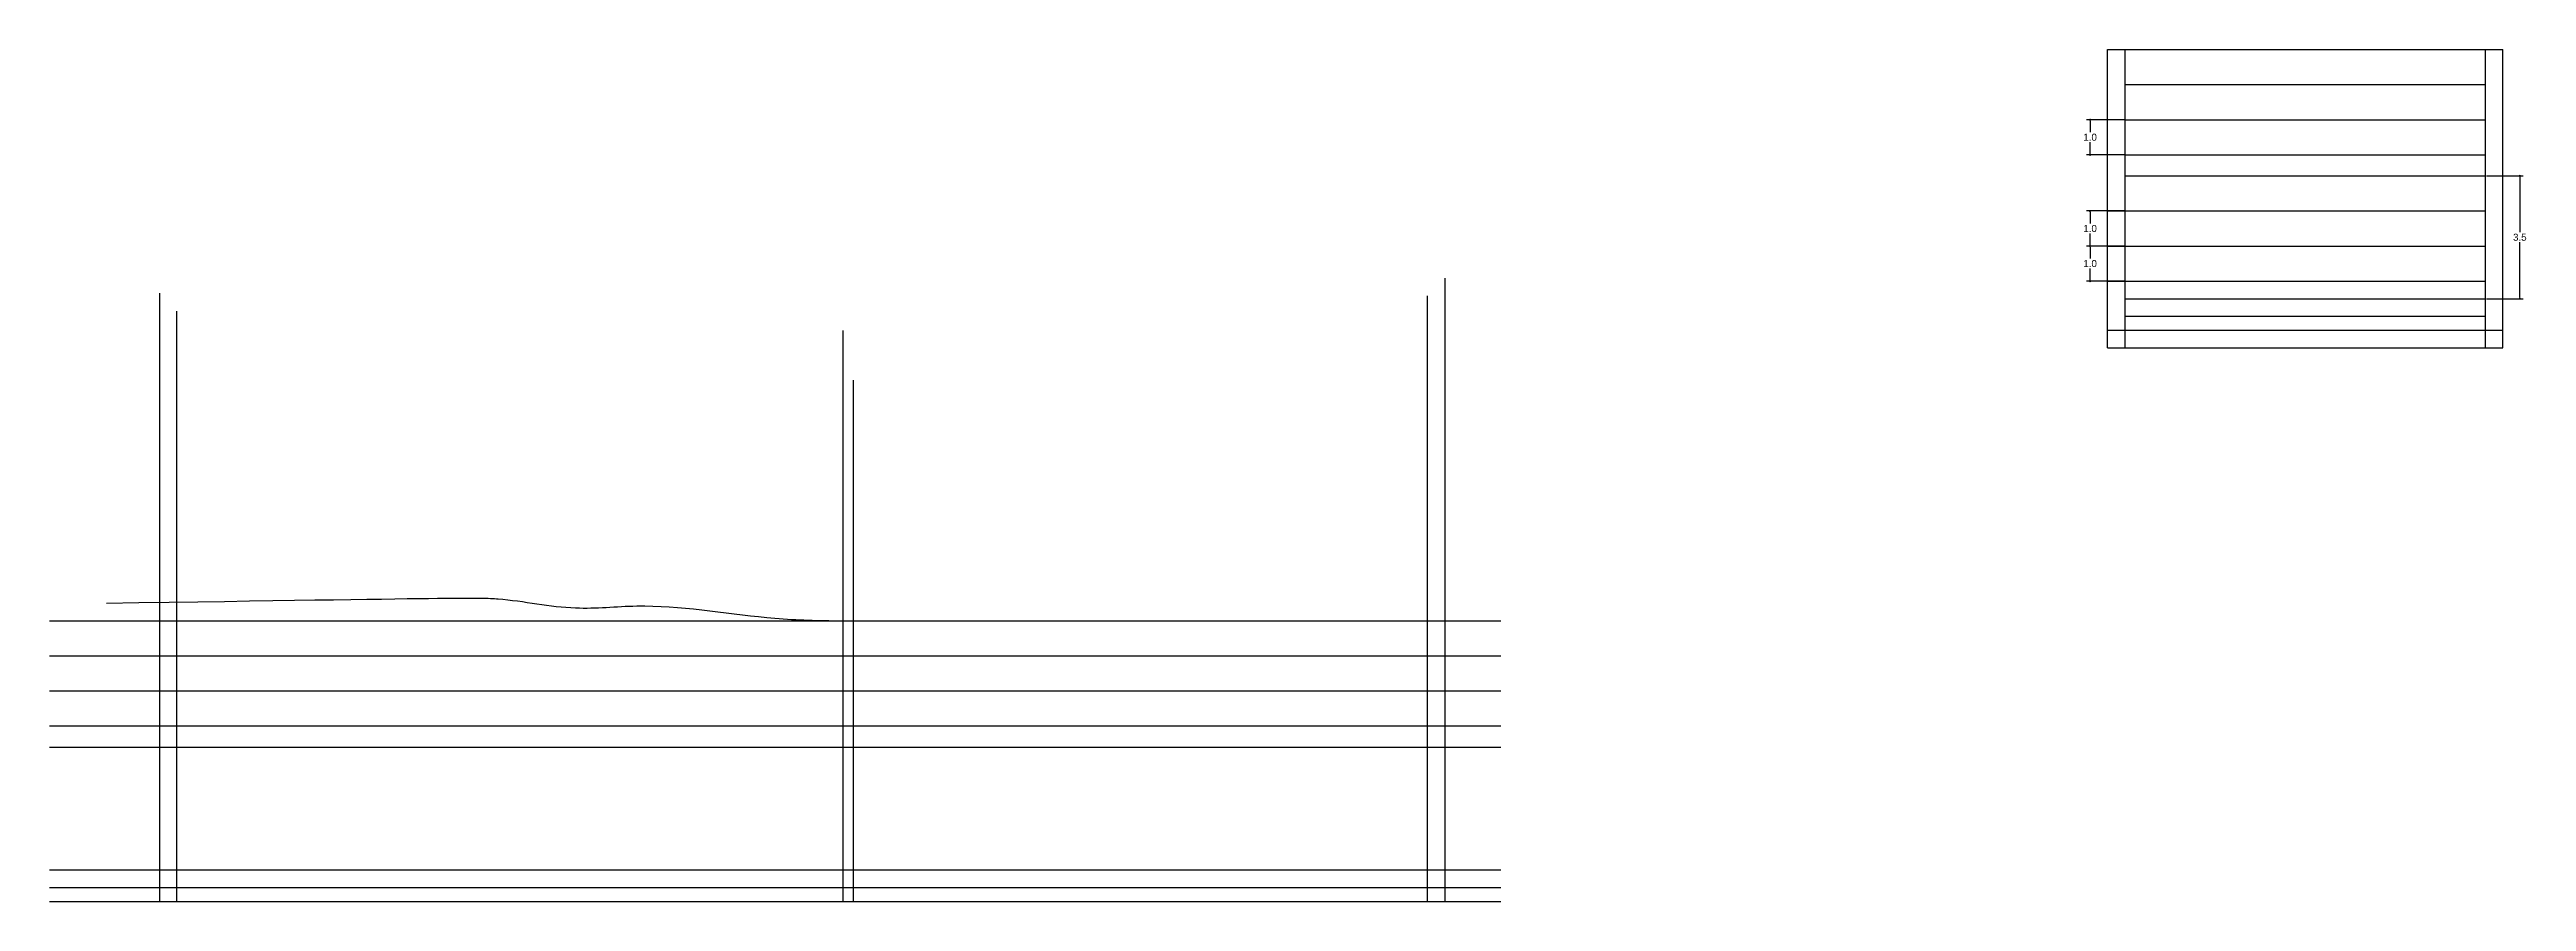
# Model space of a CAD drawing. Header units: metres. Extents: x 1491 to 3802, y 1670 to 4183.
# Drawn here: x 1570.1 to 1640.6, y 1860 to 1884.3 of the extents above; entities that cross this region are included whole.
import ezdxf

# ---------------------------------------------------------------- set-up
doc = ezdxf.new("R2010")
doc.units = ezdxf.units.M
doc.layers.add('04_TEXT_int_sec', color=7, linetype='Continuous')
doc.styles.add('Annotative', font='Arial.ttf')
doc.dimstyles.new('Annotative_RDC', dxfattribs={"dimscale": 0.15, "dimtxt": 2, "dimasz": 0.6, "dimexe": 1, "dimexo": 0.3, "dimgap": 0.4, "dimtad": 1, "dimtih": 1, "dimtoh": 1, "dimdec": 1, "dimzin": 1, "dimdsep": 46, "dimtxsty": 'Annotative', "dimblk": 'DOT', "dimblk1": 'DOT', "dimblk2": 'DOT', "dimcen": 0.01, "dimclrd": 191, "dimclre": 191, "dimclrt": 7, "dimadec": 0, "dimazin": 0, "dimtfac": 1, "dimtdec": 1, "dimtmove": 2, "dimatfit": 3, "dimldrblk": 'DOT', "dimfxl": 1, "dimtolj": 1, "dimtzin": 0, "dimarcsym": 0})

msp = doc.modelspace()

# ---------------------------------------------------------------- blocks, each defined once
blk = doc.blocks.new('_DOT')
at = {"color": 0, "linetype": 'Continuous'}
blk.add_line((-0.5, 0), (-1, 0), dxfattribs=at)
at = {"color": 0, "linetype": 'Continuous', "const_width": 0.5}
blk.add_lwpolyline([(-0.25, 0, 1), (0.25, 0, 1)], format="xyb", close=True, dxfattribs=at)
blk = doc.blocks.new('*D21')
at = {"layer": '04_TEXT_int_sec', "color": 191, "lineweight": -2, "transparency": 16777216}
for p, q in [((1629.178, 1882.292), (1628.108, 1882.292)), ((1628.208, 1882.232), (1628.208, 1881.934)), ((1628.208, 1881.352), (1628.208, 1881.651)), ((1629.178, 1881.292), (1628.108, 1881.292))]:
    blk.add_line(p, q, dxfattribs=at)
at = {"layer": 'Defpoints', "color": 0, "transparency": 16777216}
for p in [(1629.208, 1882.292), (1628.208, 1881.292), (1629.208, 1881.292)]:
    blk.add_point(p, dxfattribs=at)
at = {"layer": '04_TEXT_int_sec', "color": 191, "lineweight": -2, "transparency": 16777216, "xscale": 0.06, "yscale": 0.06, "zscale": 0.06}
for p, rotation in [((1628.208, 1882.292), 90), ((1628.208, 1881.292), 270)]:
    blk.add_blockref('_DOT', p, dxfattribs=dict(at, rotation=rotation))
at = {"layer": '04_TEXT_int_sec', "color": 7, "transparency": 16777216, "insert": (1628.208, 1881.792), "char_height": 0.2, "attachment_point": 5, "style": 'Annotative'}
blk.add_mtext('\\A1;1.0', dxfattribs=at)
blk = doc.blocks.new('*D22')
at = {"layer": '04_TEXT_int_sec', "color": 191, "lineweight": -2, "transparency": 16777216}
for p, q in [((1639.502, 1880.692), (1640.552, 1880.692)), ((1640.452, 1880.632), (1640.452, 1879.084)), ((1640.452, 1877.252), (1640.452, 1878.801)), ((1639.502, 1877.192), (1640.552, 1877.192))]:
    blk.add_line(p, q, dxfattribs=at)
at = {"layer": 'Defpoints', "color": 0, "transparency": 16777216}
for p in [(1639.472, 1880.692), (1639.472, 1877.192), (1640.452, 1877.192)]:
    blk.add_point(p, dxfattribs=at)
at = {"layer": '04_TEXT_int_sec', "color": 191, "lineweight": -2, "transparency": 16777216, "xscale": 0.06, "yscale": 0.06, "zscale": 0.06}
for p, rotation in [((1640.452, 1880.692), 90), ((1640.452, 1877.192), 270)]:
    blk.add_blockref('_DOT', p, dxfattribs=dict(at, rotation=rotation))
at = {"layer": '04_TEXT_int_sec', "color": 7, "transparency": 16777216, "insert": (1640.452, 1878.942), "char_height": 0.2, "attachment_point": 5, "style": 'Annotative'}
blk.add_mtext('\\A1;3.5', dxfattribs=at)
blk = doc.blocks.new('*D23')
at = {"layer": '04_TEXT_int_sec', "color": 191, "lineweight": -2, "transparency": 16777216}
for p, q in [((1629.178, 1879.692), (1628.108, 1879.692)), ((1628.208, 1879.632), (1628.208, 1879.334)), ((1629.178, 1878.692), (1628.108, 1878.692)), ((1628.208, 1878.752), (1628.208, 1879.051))]:
    blk.add_line(p, q, dxfattribs=at)
at = {"layer": 'Defpoints', "color": 0, "transparency": 16777216}
for p in [(1629.208, 1879.692), (1628.208, 1878.692), (1629.208, 1878.692)]:
    blk.add_point(p, dxfattribs=at)
at = {"layer": '04_TEXT_int_sec', "color": 191, "lineweight": -2, "transparency": 16777216, "xscale": 0.06, "yscale": 0.06, "zscale": 0.06}
for p, rotation in [((1628.208, 1879.692), 90), ((1628.208, 1878.692), 270)]:
    blk.add_blockref('_DOT', p, dxfattribs=dict(at, rotation=rotation))
at = {"layer": '04_TEXT_int_sec', "color": 7, "transparency": 16777216, "insert": (1628.208, 1879.192), "char_height": 0.2, "attachment_point": 5, "style": 'Annotative'}
blk.add_mtext('\\A1;1.0', dxfattribs=at)
blk = doc.blocks.new('*D24')
at = {"layer": '04_TEXT_int_sec', "color": 191, "lineweight": -2, "transparency": 16777216}
for p, q in [((1629.178, 1878.692), (1628.108, 1878.692)), ((1628.208, 1878.632), (1628.208, 1878.334)), ((1628.208, 1877.752), (1628.208, 1878.051)), ((1629.178, 1877.692), (1628.108, 1877.692))]:
    blk.add_line(p, q, dxfattribs=at)
at = {"layer": 'Defpoints', "color": 0, "transparency": 16777216}
for p in [(1629.208, 1878.692), (1628.208, 1877.692), (1629.208, 1877.692)]:
    blk.add_point(p, dxfattribs=at)
at = {"layer": '04_TEXT_int_sec', "color": 191, "lineweight": -2, "transparency": 16777216, "xscale": 0.06, "yscale": 0.06, "zscale": 0.06}
for p, rotation in [((1628.208, 1878.692), 90), ((1628.208, 1877.692), 270)]:
    blk.add_blockref('_DOT', p, dxfattribs=dict(at, rotation=rotation))
at = {"layer": '04_TEXT_int_sec', "color": 7, "transparency": 16777216, "insert": (1628.208, 1878.192), "char_height": 0.2, "attachment_point": 5, "style": 'Annotative'}
blk.add_mtext('\\A1;1.0', dxfattribs=at)

# ---------------------------------------------------------------- dimensions: what is measured, and where the dimension line sits
at = {"layer": '04_TEXT_int_sec'}
for base, p1, p2, picture, middle in [((1628.208, 1881.292), (1629.208, 1882.292), (1629.208, 1881.292), '*D21', (1628.208, 1881.792)), ((1640.452, 1877.192), (1639.472, 1880.692), (1639.472, 1877.192), '*D22', (1640.452, 1878.942)), ((1628.208, 1878.692), (1629.208, 1879.692), (1629.208, 1878.692), '*D23', (1628.208, 1879.192)), ((1628.208, 1877.692), (1629.208, 1878.692), (1629.208, 1877.692), '*D24', (1628.208, 1878.192))]:
    dim = msp.add_linear_dim(base=base, p1=p1, p2=p2, angle=90, dimstyle='Annotative_RDC', dxfattribs=at)
    dim.commit()
    dim.dimension.update_dxf_attribs({"geometry": picture, "text_midpoint": middle})

# ---------------------------------------------------------------- linework, layer by layer
for p, q in [((1628.708, 1884.292), (1639.972, 1884.292)), ((1628.708, 1875.792), (1628.708, 1884.292)), ((1629.208, 1875.792), (1629.208, 1884.292)), ((1639.472, 1875.792), (1639.472, 1884.292)), ((1639.972, 1875.792), (1639.972, 1884.292)), ((1629.208, 1883.292), (1639.472, 1883.292)), ((1629.208, 1882.292), (1639.472, 1882.292)), ((1629.208, 1881.292), (1639.472, 1881.292)), ((1629.208, 1880.692), (1639.472, 1880.692)), ((1628.708, 1879.692), (1639.472, 1879.692)), ((1628.708, 1878.692), (1639.472, 1878.692)), ((1573.216, 1860.016), (1573.216, 1877.354)), ((1609.334, 1860.016), (1609.334, 1877.272)), ((1609.833, 1860.016), (1609.833, 1877.774)), ((1628.708, 1877.692), (1639.472, 1877.692)), ((1629.208, 1877.192), (1639.472, 1877.192)), ((1573.695, 1860.016), (1573.695, 1876.835)), ((1629.208, 1876.692), (1639.472, 1876.692)), ((1592.67, 1876.282), (1592.67, 1860.016)), ((1629.208, 1876.292), (1639.472, 1876.292)), ((1592.969, 1874.874), (1592.969, 1860.016)), ((1570.07, 1868.016), (1611.422, 1868.016)), ((1570.07, 1867.016), (1611.422, 1867.016)), ((1570.07, 1866.016), (1611.422, 1866.016)), ((1570.07, 1865.016), (1611.422, 1865.016)), ((1570.07, 1864.416), (1611.422, 1864.416)), ((1570.07, 1860.916), (1611.422, 1860.916)), ((1570.07, 1860.416), (1611.422, 1860.416)), ((1570.07, 1860.016), (1611.422, 1860.016))]:
    msp.add_line(p, q)
at = {"color": 8, "linetype": 'Continuous', "ltscale": 12}
msp.add_open_spline([(1571.695, 1868.517), (1581.804, 1868.67), (1583.072, 1868.701), (1584.894, 1868.275), (1587.463, 1868.569), (1589.893, 1868.106), (1591.855, 1868.017), (1592.578, 1868.016), (1592.67, 1868.016)], degree=3, knots=[0, 0, 0, 0, 1.131121, 2.732888, 3.984948, 6.662257, 8.023629, 8.223634, 8.223634, 8.223634, 8.223634], dxfattribs=at)
at = {"layer": '04_TEXT_int_sec'}
for p, q in [((1628.708, 1876.292), (1639.972, 1876.292)), ((1628.708, 1875.792), (1639.972, 1875.792))]:
    msp.add_line(p, q, dxfattribs=at)

msp.set_redraw_order([(e.dxf.handle, doc.entitydb.next_handle()) for e in msp.query("TEXT MTEXT ATTDEF DIMENSION ARC_DIMENSION")])  # texts and dimensions are drawn at this point

doc.saveas('drawing.dxf')
